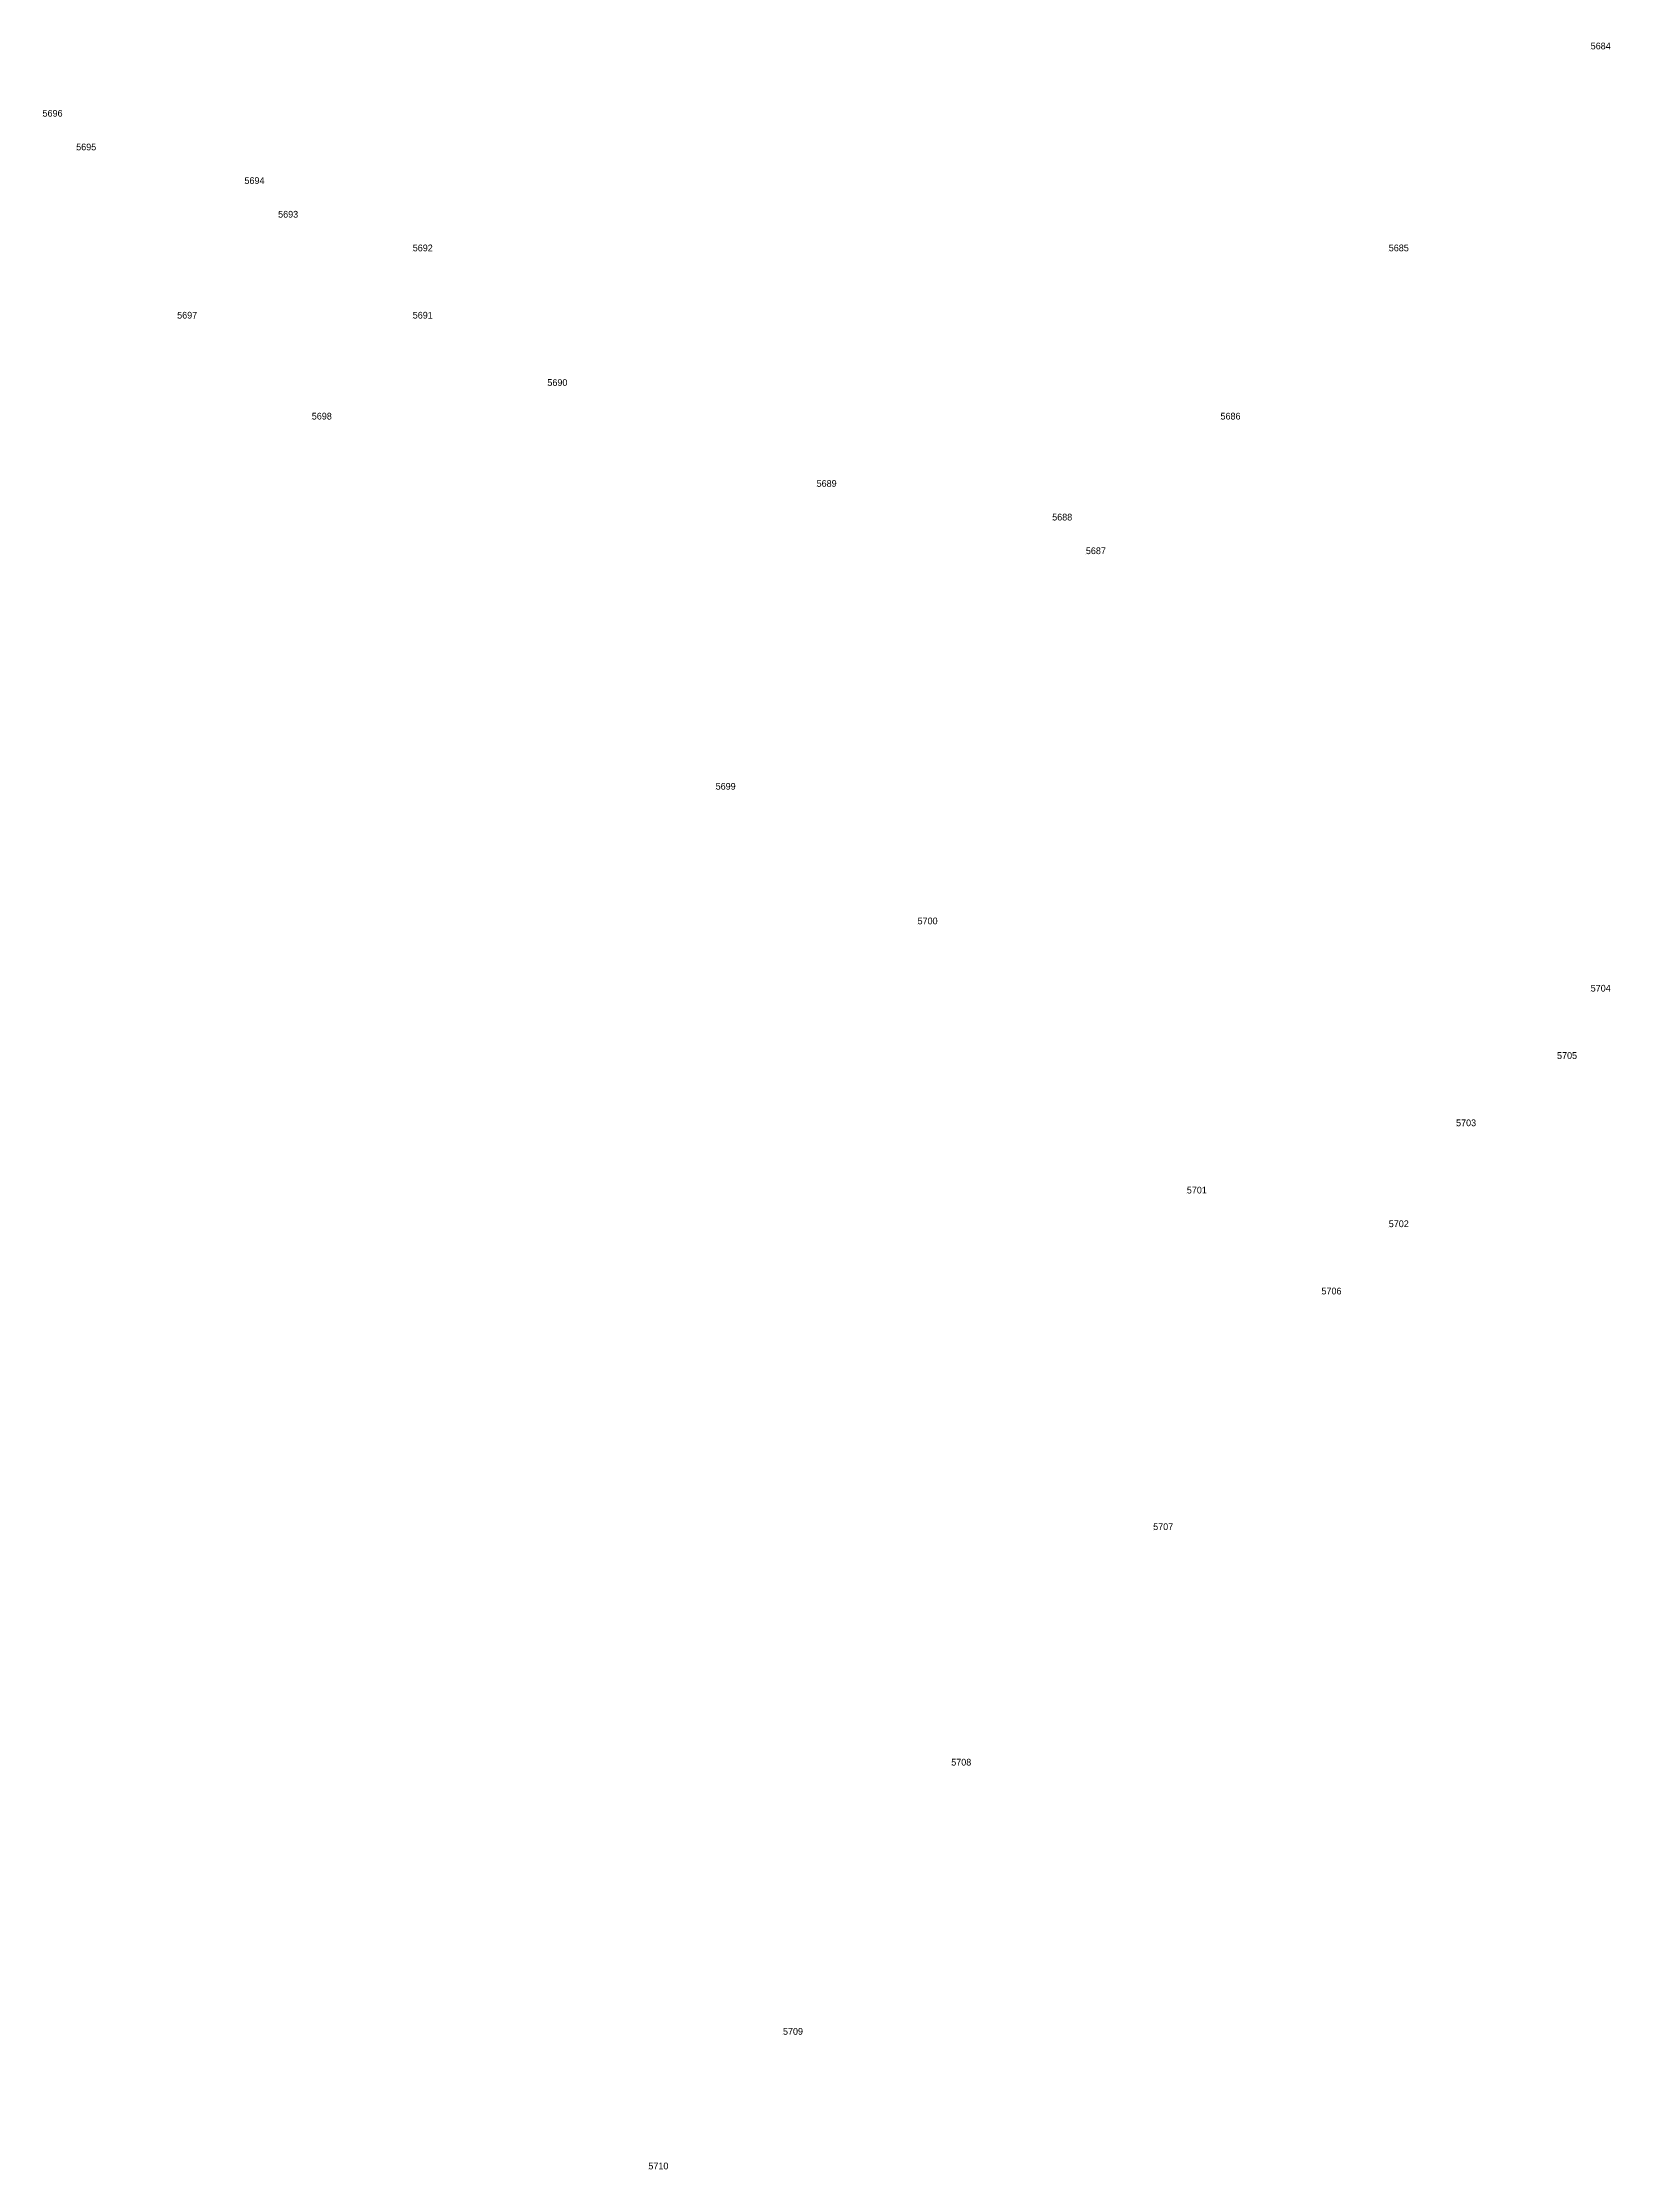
# Model space of a CAD drawing. Extents: x 535182 to 560328, y 1820963 to 1852759.
# Drawn here: x 545803 to 545849.6, y 1826340 to 1826403.2 of the extents above; entities that cross this region are included whole.
import ezdxf

# ---------------------------------------------------------------- set-up
doc = ezdxf.new("R2010")
doc.units = 0
doc.layers.add('Level 12', color=7, linetype='Continuous')
doc.layers.add('Level 7', color=7, linetype='Continuous')

msp = doc.modelspace()

# ---------------------------------------------------------------- texts
at = {"layer": 'Level 12'}
for s, p in [('5684', (545849, 1826403)), ('5696', (545803, 1826401)), ('5695', (545804, 1826400)), ('5694', (545809, 1826399)), ('5693', (545810, 1826398)), ('5692', (545814, 1826397)), ('5685', (545843, 1826397)), ('5697', (545807, 1826395)), ('5691', (545814, 1826395)), ('5690', (545818, 1826393)), ('5698', (545811, 1826392)), ('5686', (545838, 1826392)), ('5689', (545826, 1826390)), ('5688', (545833, 1826389)), ('5687', (545834, 1826388)), ('5699', (545823, 1826381)), ('5700', (545829, 1826377)), ('5704', (545849, 1826375)), ('5705', (545848, 1826373)), ('5703', (545845, 1826371)), ('5701', (545837, 1826369)), ('5702', (545843, 1826368)), ('5706', (545841, 1826366)), ('5707', (545836, 1826359)), ('5708', (545830, 1826352)), ('5709', (545825, 1826344)), ('5710', (545821, 1826340))]:
    msp.add_text(s, height=0.2, dxfattribs=at).set_placement(p)

# ---------------------------------------------------------------- linework, layer by layer
at = {"layer": 'Level 7'}
for p, q in [((545849, 1826403), (545849, 1826403)), ((545803, 1826401), (545803, 1826401)), ((545804, 1826400), (545804, 1826400)), ((545809, 1826399), (545809, 1826399)), ((545810, 1826398), (545810, 1826398)), ((545814, 1826397), (545814, 1826397)), ((545843, 1826397), (545843, 1826397)), ((545807, 1826395), (545807, 1826395)), ((545814, 1826395), (545814, 1826395)), ((545818, 1826393), (545818, 1826393)), ((545811, 1826392), (545811, 1826392)), ((545838, 1826392), (545838, 1826392)), ((545826, 1826390), (545826, 1826390)), ((545833, 1826389), (545833, 1826389)), ((545834, 1826388), (545834, 1826388)), ((545823, 1826381), (545823, 1826381)), ((545829, 1826377), (545829, 1826377)), ((545849, 1826375), (545849, 1826375)), ((545848, 1826373), (545848, 1826373)), ((545845, 1826371), (545845, 1826371)), ((545837, 1826369), (545837, 1826369)), ((545843, 1826368), (545843, 1826368)), ((545841, 1826366), (545841, 1826366)), ((545836, 1826359), (545836, 1826359)), ((545830, 1826352), (545830, 1826352)), ((545825, 1826344), (545825, 1826344)), ((545821, 1826340), (545821, 1826340))]:
    msp.add_line(p, q, dxfattribs=at)

msp.set_redraw_order([(e.dxf.handle, doc.entitydb.next_handle()) for e in msp.query("TEXT MTEXT ATTDEF DIMENSION ARC_DIMENSION")])  # texts and dimensions are drawn at this point

doc.saveas('drawing.dxf')
